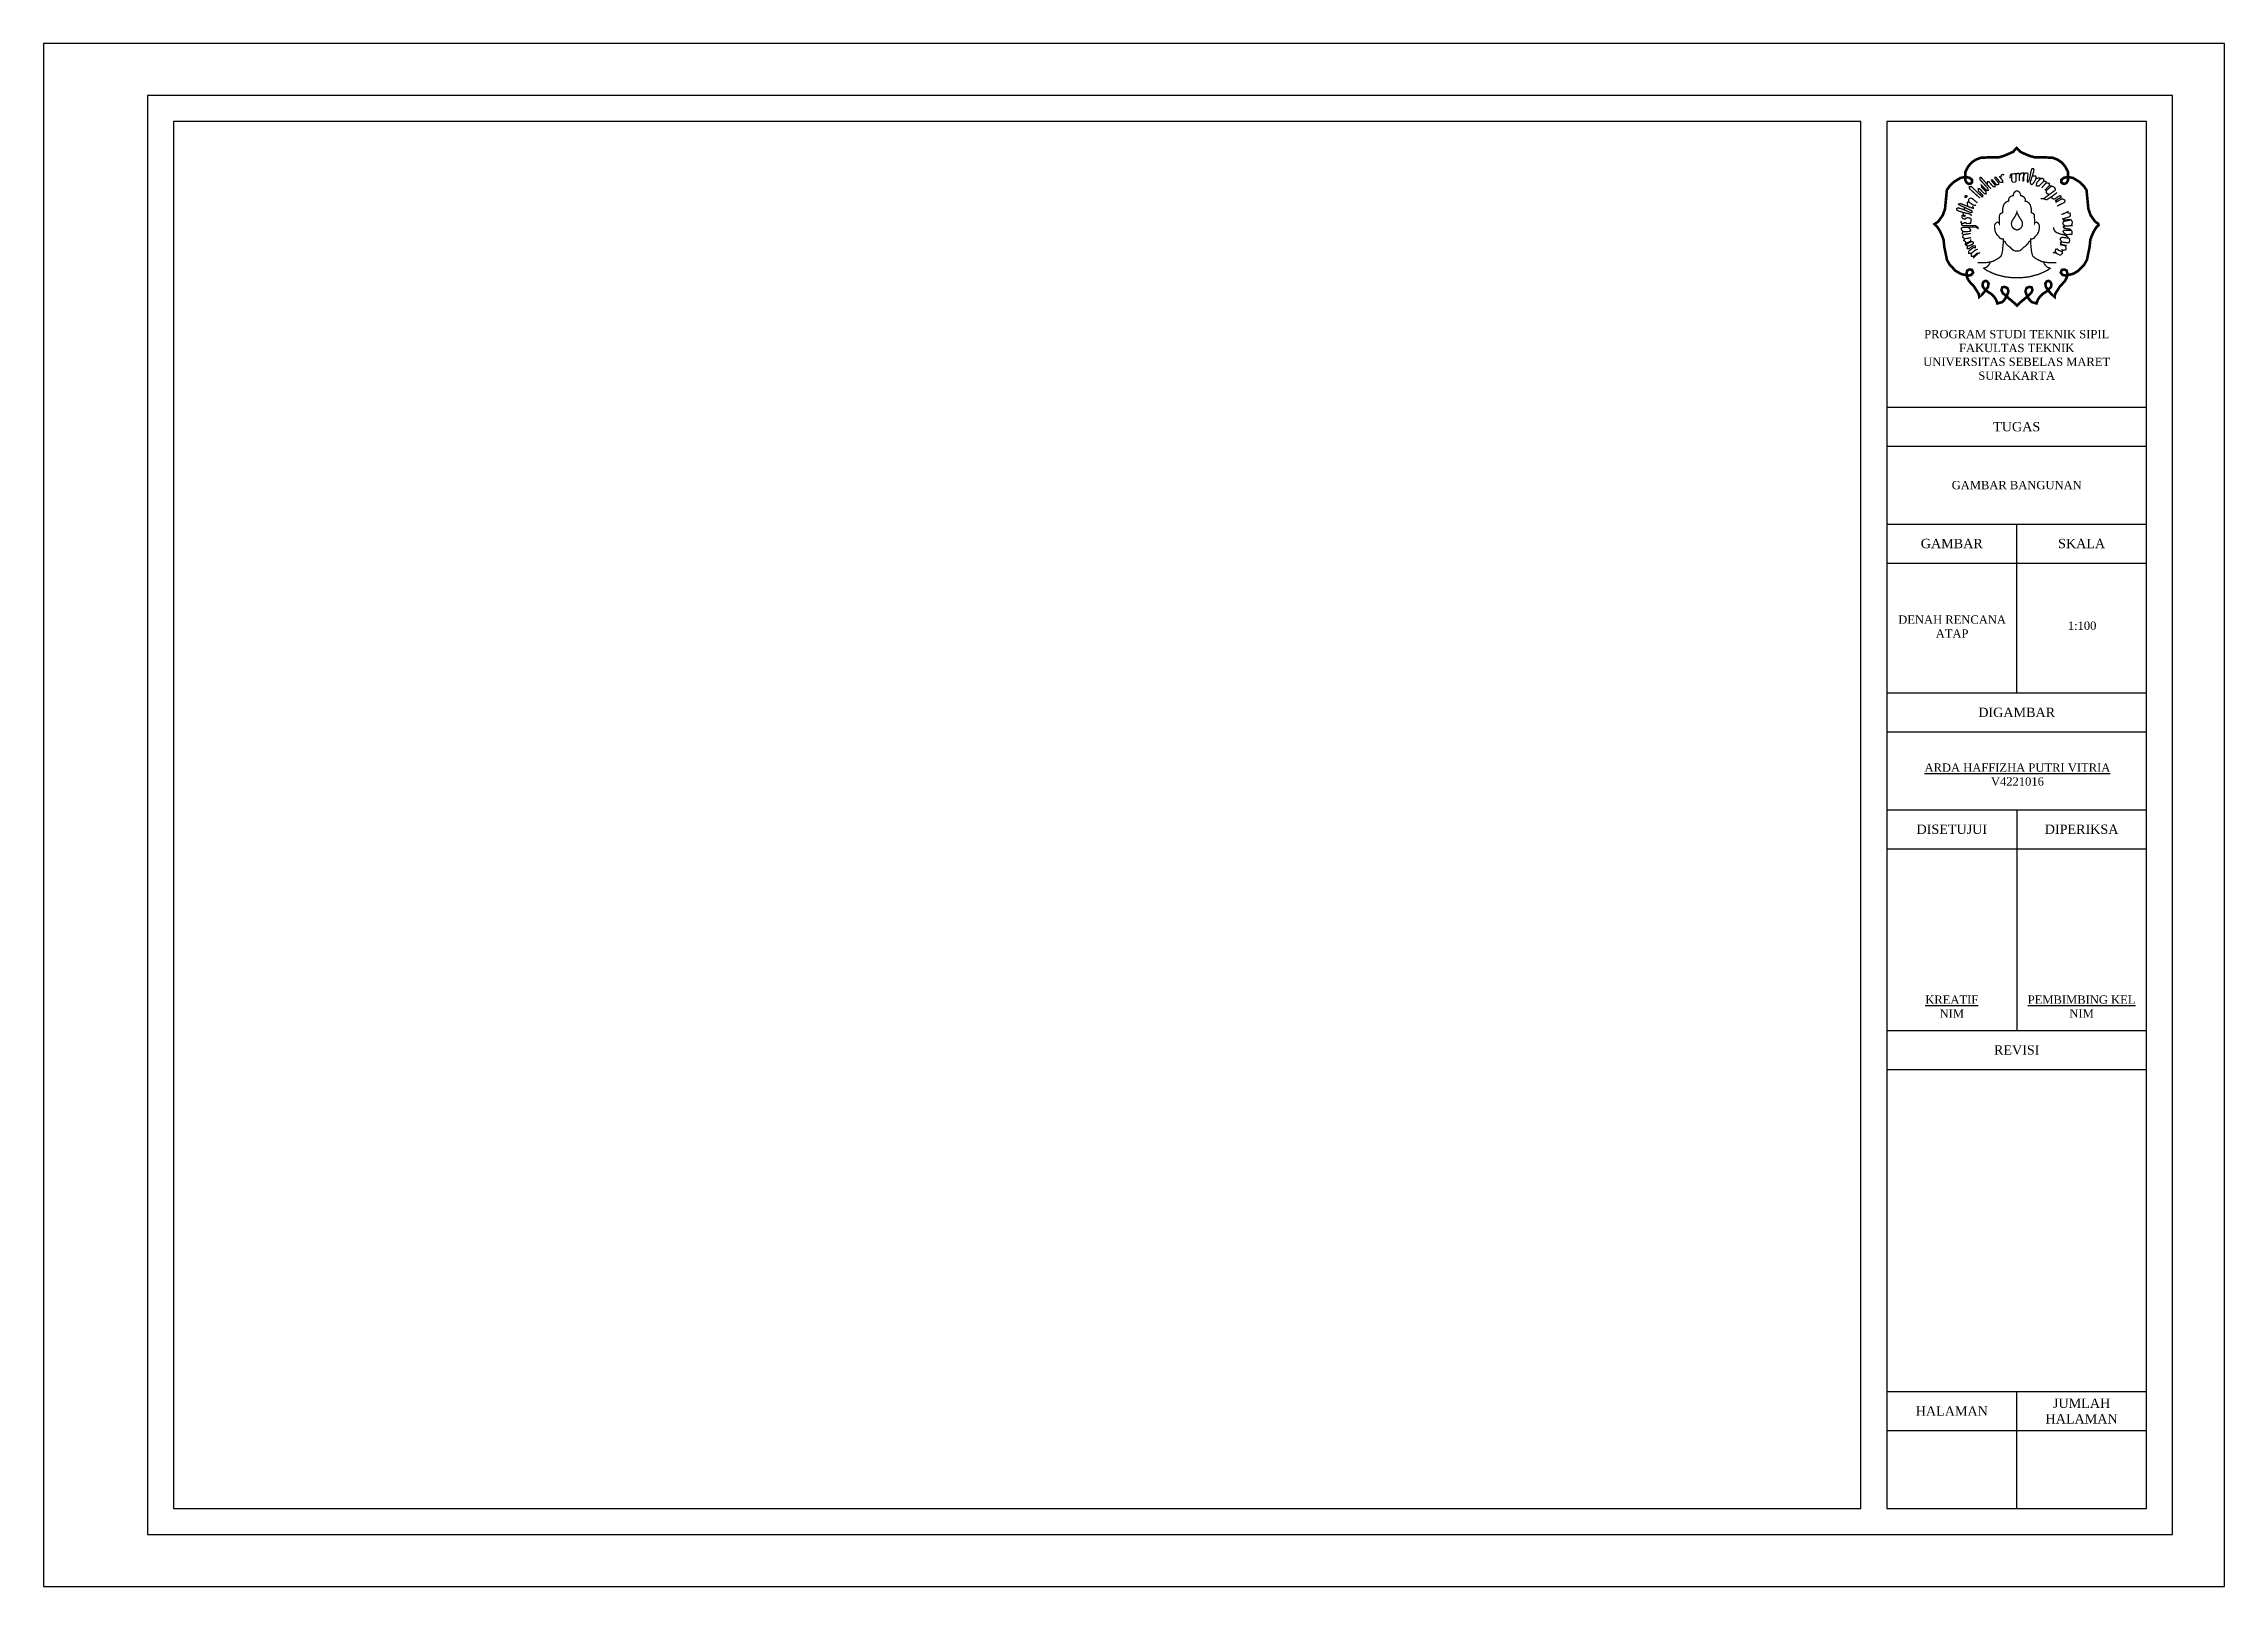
# Model space of a CAD drawing. Header units: millimetres. Extents: x -12161372 to 46643, y -9506984 to 15358.
# Drawn here: x 15943 to 20143, y -9171 to -6201 of the extents above; entities that cross this region are included whole.
import ezdxf

# ---------------------------------------------------------------- set-up
doc = ezdxf.new("R2010")
doc.units = ezdxf.units.MM
doc.styles.get("Standard").update_dxf_attribs({"font": 'arial.ttf'})

msp = doc.modelspace()

# ---------------------------------------------------------------- texts
at = {"attachment_point": 5}
for s, insert, char_height, width in [('{\\fTimes New Roman|b0|i0|c0|p18;PROGRAM STUDI TEKNIK SIPIL\\PFAKULTAS TEKNIK\\PUNIVERSITAS SEBELAS MARET\\PSURAKARTA}', (19743.026, -6800.059), 16, 500), ('{\\fTimes New Roman|b0|i0|c0|p18;TUGAS}', (19743.026, -6938.21), 18, 500), ('{\\fTimes New Roman|b0|i0|c0|p18;GAMBAR BANGUNAN}', (19743.026, -7050.71), 16, 500), ('{\\fTimes New Roman|b0|i0|c0|p18;GAMBAR}', (19618.026, -7163.21), 18, 250), ('{\\fTimes New Roman|b0|i0|c0|p18;SKALA}', (19868.026, -7163.21), 18, 250), ('{\\fTimes New Roman|b0|i0|c0|p18;DENAH RENCANA ATAP}', (19618.626, -7322.858), 16, 250), ('{\\fTimes New Roman|b0|i0|c0|p18;1:100}', (19869.017, -7321.413), 16, 250), ('{\\fTimes New Roman|b0|i0|c0|p18;DIGAMBAR}', (19743.026, -7488.21), 18, 500), ('{\\fTimes New Roman|b0|i0|c0|p18;\\LARDA HAFFIZHA PUTRI VITRIA\\l\\PV4221016}', (19744.424, -7607.941), 16, 500), ('{\\fTimes New Roman|b0|i0|c0|p18;DISETUJUI}', (19618.026, -7713.21), 18, 250), ('{\\fTimes New Roman|b0|i0|c0|p18;DIPERIKSA}', (19868.026, -7713.21), 18, 250), ('{\\fTimes New Roman|b0|i0|c0|p18;\\LKREATIF\\l\\PNIM}', (19618.026, -8054.494), 16, 250), ('{\\fTimes New Roman|b0|i0|c0|p18;\\LPEMBIMBING KEL\\l\\PNIM}', (19868.026, -8054.494), 16, 250), ('{\\fTimes New Roman|b0|i0|c0|p18;REVISI}', (19743.026, -8138.21), 18, 500), ('{\\fTimes New Roman|b0|i0|c0|p18;JUMLAH\\PHALAMAN}', (19868.026, -8833.21), 18, 250), ('{\\fTimes New Roman|b0|i0|c0|p18;HALAMAN}', (19618.026, -8833.21), 18, 250)]:
    msp.add_mtext(s, dxfattribs=dict(at, insert=insert, char_height=char_height, width=width))

# ---------------------------------------------------------------- linework, layer by layer
for p, q in [((19493.026, -6900.71), (19993.026, -6900.71)), ((19493.026, -6975.71), (19993.026, -6975.71)), ((19493.026, -7125.71), (19993.026, -7125.71)), ((19743.026, -7450.71), (19743.026, -7125.71)), ((19493.026, -7200.71), (19993.026, -7200.71)), ((19493.026, -7450.71), (19993.026, -7450.71)), ((19493.026, -7525.71), (19993.026, -7525.71)), ((19493.026, -7675.71), (19993.026, -7675.71)), ((19743.026, -7675.71), (19743.026, -8100.71)), ((19493.026, -7750.71), (19993.026, -7750.71)), ((19493.026, -8100.71), (19993.026, -8100.71)), ((19493.026, -8175.71), (19993.026, -8175.71)), ((19493.026, -8795.71), (19993.026, -8795.71)), ((19743.026, -9020.71), (19743.026, -8795.71)), ((19493.026, -8870.71), (19993.026, -8870.71))]:
    msp.add_line(p, q)
for points in [[(15943.026, -9170.71), (20143.026, -9170.71), (20143.026, -6200.71), (15943.026, -6200.71)], [(16143.026, -9070.71), (20043.026, -9070.71), (20043.026, -6300.71), (16143.026, -6300.71)], [(16193.026, -9020.71), (19443.026, -9020.71), (19443.026, -6350.71), (16193.026, -6350.71)], [(19493.026, -9020.71), (19993.026, -9020.71), (19993.026, -6350.71), (19493.026, -6350.71)]]:
    msp.add_lwpolyline(points, close=True)
at = {"color": 0, "lineweight": -3}
for points, const_width in [([(19902.42, -6548.264), (19896.124, -6554.725), (19891.478, -6562.203), (19887.349, -6571.486), (19884.783, -6578.405), (19883.435, -6592.124), (19880.726, -6604.958), (19878.415, -6616.817), (19872.639, -6626.914), (19861.549, -6638.137), (19851.693, -6643.881), (19843.466, -6645.95), (19836.181, -6647.163), (19831.464, -6645.931), (19827.917, -6641.631), (19829.893, -6636.426), (19834.359, -6635.437), (19839.216, -6637.458), (19840.632, -6642.715), (19839.407, -6651.272), (19835.764, -6657.944), (19830.705, -6663.403), (19826.253, -6668.255), (19823.015, -6673.31), (19820.182, -6677.757), (19817.552, -6681.801), (19816.135, -6686.653), (19816.135, -6688.068), (19810.671, -6683.621), (19806.219, -6678.768), (19803.791, -6675.129), (19799.339, -6669.468), (19798.125, -6662.392), (19800.756, -6658.551), (19803.994, -6657.338), (19807.838, -6659.157), (19809.862, -6663.201), (19809.255, -6669.064), (19806.827, -6671.692), (19803.791, -6674.927), (19800.351, -6677.96), (19793.268, -6682.407), (19788.412, -6687.058), (19784.162, -6692.921), (19782.478, -6696.976), (19781.183, -6700.858), (19772.117, -6698.27), (19767.585, -6693.741), (19764.994, -6689.859), (19762.728, -6685.654), (19759.774, -6677.588), (19761.89, -6671.246), (19767.236, -6669.02), (19771.803, -6669.91), (19773.473, -6674.918), (19771.023, -6680.593), (19765.454, -6685.823), (19759.885, -6690.608), (19754.762, -6694.836), (19749.861, -6698.953), (19743.513, -6705.185), (19737.164, -6698.953), (19732.264, -6694.836), (19727.14, -6690.608), (19721.572, -6685.823), (19716.003, -6680.593), (19713.552, -6674.918), (19715.223, -6669.91), (19719.79, -6669.02), (19725.136, -6671.246), (19727.252, -6677.588), (19724.298, -6685.654), (19722.031, -6689.859), (19719.441, -6693.741), (19714.908, -6698.27), (19705.843, -6700.858), (19704.547, -6696.976), (19702.864, -6692.921), (19698.614, -6687.058), (19693.757, -6682.407), (19686.675, -6677.96), (19683.235, -6674.927), (19680.199, -6671.692), (19677.771, -6669.064), (19677.164, -6663.201), (19679.187, -6659.157), (19683.032, -6657.338), (19686.27, -6658.551), (19688.901, -6662.392), (19687.687, -6669.468), (19683.235, -6675.129), (19680.806, -6678.768), (19676.354, -6683.621), (19670.891, -6688.068), (19670.891, -6686.653), (19669.474, -6681.801), (19666.843, -6677.757), (19664.01, -6673.31), (19660.773, -6668.255), (19656.321, -6663.403), (19651.262, -6657.944), (19647.619, -6651.272), (19646.393, -6642.715), (19647.81, -6637.458), (19652.666, -6635.437), (19657.132, -6636.426), (19659.109, -6641.631), (19655.561, -6645.931), (19650.845, -6647.163), (19643.56, -6645.95), (19635.333, -6643.881), (19625.476, -6638.137), (19614.386, -6626.914), (19608.611, -6616.817), (19606.3, -6604.958), (19603.591, -6592.124), (19602.242, -6578.405), (19599.677, -6571.486), (19595.548, -6562.203), (19590.902, -6554.725), (19584.605, -6548.264), (19591.782, -6543.484), (19600.753, -6530.937), (19604.99, -6518.903), (19608.526, -6482.689), (19614.125, -6474.445), (19622.671, -6466.495), (19635.048, -6459.135), (19644.596, -6457.604), (19651.663, -6458.809), (19657.181, -6462.872), (19657.181, -6467.369), (19654.131, -6470.27), (19650.218, -6470.715), (19646.425, -6467.998), (19644.207, -6463.852), (19644.207, -6460.112), (19644.207, -6447.438), (19649.795, -6437.042), (19655.877, -6429.894), (19663.891, -6424.318), (19673.622, -6420.458), (19685.654, -6419.819), (19697.926, -6419.819), (19707.451, -6419.819), (19717.526, -6417.074), (19727.966, -6412.682), (19736.065, -6408.971), (19743.026, -6401.651), (19749.986, -6408.971), (19758.085, -6412.682), (19768.526, -6417.074), (19778.6, -6419.819), (19788.125, -6419.819), (19800.398, -6419.819), (19812.43, -6420.458), (19822.161, -6424.318), (19830.174, -6429.894), (19836.256, -6437.042), (19841.844, -6447.438), (19841.844, -6460.112), (19841.844, -6463.852), (19839.626, -6467.998), (19835.834, -6470.715), (19831.92, -6470.27), (19828.87, -6467.369), (19828.87, -6462.872), (19834.388, -6458.809), (19841.455, -6457.604), (19851.003, -6459.135), (19863.38, -6466.495), (19871.926, -6474.445), (19877.525, -6482.689), (19881.062, -6518.903), (19885.298, -6530.937), (19894.269, -6543.484), (19901.446, -6548.264)], 5), ([(19671.914, -6497.872), (19652.166, -6479.884), (19651.747, -6476.816), (19652.096, -6475.979), (19655.934, -6475.91), (19676.171, -6495.64), (19677.497, -6495.292), (19677.846, -6492.782), (19669.053, -6484.206), (19668.914, -6480.093), (19671.705, -6480.093), (19680.777, -6489.714), (19684.196, -6489.923), (19683.917, -6485.392), (19675.404, -6477.095), (19675.055, -6473.33), (19684.615, -6482.812), (19688.244, -6482.951), (19687.307, -6479.113), (19674.266, -6464.656), (19672.248, -6461.948), (19672.438, -6458.522), (19674.067, -6457.841), (19693.381, -6480.184)], 2.5), ([(19686.549, -6473.933), (19686.779, -6466.273), (19689.156, -6466.197), (19697.829, -6476.189), (19701.271, -6475.876), (19701.584, -6473.532), (19694.543, -6464.778), (19694.456, -6463.048), (19696.33, -6463.048), (19703.765, -6472.228), (19706.243, -6472.349), (19708.117, -6471.443), (19708.359, -6468.967), (19700.924, -6460.029), (19700.986, -6458.155), (19703.349, -6458.078), (19710.517, -6467.296), (19713.109, -6467.677), (19716.16, -6467.754), (19715.73, -6464.018), (19709.264, -6456.095)], 2.5), ([(19711.853, -6460.052), (19712.911, -6455.728), (19713.776, -6453.517), (19715.508, -6452.652), (19716.758, -6452.556), (19717.528, -6452.845), (19718.105, -6453.517), (19718.489, -6454.094)], 2.5), ([(19730.11, -6460.172), (19730.68, -6453.721), (19733.338, -6451.444), (19741.504, -6451.254), (19741.884, -6465.674), (19740.175, -6467.382), (19735.427, -6467.382), (19733.528, -6464.915), (19733.528, -6451.44)], 2.5), ([(19741.504, -6451.254), (19746.252, -6450.306), (19746.252, -6450.306), (19747.875, -6451.186), (19747.968, -6465.023)], 2.5), ([(19747.921, -6458.104), (19748.464, -6453.707), (19749.248, -6452.74), (19751.139, -6450.805), (19752.245, -6450.068), (19756.626, -6449.929), (19756.467, -6464.435), (19755.523, -6465.024), (19754.932, -6463.255), (19755.287, -6459.128), (19757.309, -6452.871), (19758.24, -6450.546), (19761.852, -6449.682), (19764.119, -6450.248), (19764.874, -6451.757), (19764.119, -6455.909), (19763.552, -6465.721), (19764.119, -6467.419), (19766.007, -6466.098), (19767.707, -6460.626), (19768.651, -6456.852), (19769.974, -6449.493), (19771.296, -6444.021), (19772.618, -6441.568), (19775.451, -6441.568), (19776.206, -6443.266), (19775.828, -6446.851), (19769.785, -6465.721), (19769.218, -6468.551), (19769.974, -6470.815), (19771.673, -6471.948), (19773.562, -6471.193), (19776.584, -6467.608), (19779.039, -6463.079), (19780.361, -6458.55), (19779.795, -6455.72), (19777.528, -6455.343), (19774.695, -6455.72), (19772.618, -6455.909)], 2.5), ([(19779.299, -6461.001), (19784.025, -6459.652), (19787.738, -6459.652), (19792.126, -6459.989), (19794.826, -6461.675), (19795.163, -6465.385), (19791.451, -6469.431), (19785.375, -6475.164), (19780.65, -6474.152), (19781.662, -6468.42), (19784.7, -6465.047), (19787.738, -6461.675), (19790.1, -6461.001)], 2.5), ([(19795.163, -6465.385), (19799.368, -6466.247), (19799.534, -6468.905), (19791.218, -6478.377)], 2.5), ([(19799.534, -6468.905), (19803.858, -6469.071), (19806.02, -6470.235), (19806.02, -6473.89), (19797.205, -6483.03)], 2.5), ([(19655.081, -6526.181), (19656.876, -6525.628), (19656.74, -6522.531), (19631.207, -6510.706), (19632.16, -6508.799), (19634.446, -6508.418), (19656.359, -6517), (19659.598, -6517.572), (19659.217, -6515.474), (19657.502, -6513.949)], 2.5), ([(19648.545, -6513.918), (19648.452, -6511.649), (19647.989, -6509.472), (19647.712, -6506.879), (19648.545, -6505.583), (19649.794, -6505.212), (19652.708, -6507.018), (19655.808, -6509.148), (19658.029, -6510.584), (19660.073, -6511.927), (19662.294, -6512.112), (19664.422, -6512.066)], 2.5), ([(19651.251, -6506.115), (19650.619, -6503.167), (19650.658, -6501.459), (19651.045, -6499.984), (19652.17, -6498.781), (19653.915, -6498.16), (19655.97, -6498.277), (19657.389, -6499.181), (19658.567, -6499.829), (19659.925, -6500.993), (19661.56, -6502.567), (19662.819, -6503.434), (19663.921, -6504.3), (19665.416, -6505.56), (19666.439, -6506.427), (19667.068, -6507.057)], 2.5), ([(19806.02, -6473.89), (19809.846, -6475.054), (19813.338, -6475.884), (19815.833, -6477.878), (19817.164, -6480.205), (19817.496, -6482.697), (19805.688, -6491.338), (19794.877, -6499.314), (19789.056, -6499.148)], 2.5), ([(19794.877, -6499.314), (19800.698, -6501.308), (19810.345, -6495.326), (19820.823, -6487.35)], 2.5), ([(19809.846, -6475.054), (19800.365, -6483.362), (19799.867, -6488.015), (19802.029, -6489.344), (19805.688, -6491.338)], 2.5), ([(19810.345, -6495.326), (19811.176, -6498.317), (19813.006, -6499.48), (19815.501, -6500.145), (19825.899, -6493.427), (19828.473, -6494.495), (19828.473, -6494.495), (19828.317, -6496.637), (19817.008, -6503.187)], 2.5), ([(19817.008, -6503.187), (19820.819, -6504.793), (19831.269, -6498.528)], 2.5), ([(19820.819, -6504.793), (19817.916, -6506.417)], 2.5), ([(19826.044, -6501.66), (19829.621, -6499.517), (19832.616, -6500.28), (19834.404, -6500.918), (19835.532, -6502.089), (19836.208, -6503.757), (19835.216, -6506.325), (19822.272, -6512.718), (19821.54, -6514.09)], 2.5), ([(19645.439, -6526.92), (19640.08, -6525.754), (19636.585, -6524.588), (19631.398, -6523.103), (19627.587, -6520.815), (19627.346, -6518.198), (19630.318, -6516.804), (19641.949, -6520.618), (19645.849, -6522.291), (19650.843, -6524.458), (19655.035, -6526.227)], 2.5), ([(19635.758, -6542.191), (19635.909, -6545.215), (19637.419, -6546.274), (19638.779, -6546.727), (19640.592, -6546.878), (19642.102, -6546.274), (19642.857, -6545.215), (19643.462, -6545.064), (19644.972, -6545.064), (19645.425, -6545.971), (19646.181, -6547.03), (19654.186, -6546.878), (19654.791, -6543.25), (19654.942, -6540.528), (19655.244, -6538.714), (19654.337, -6537.353), (19652.374, -6536.446), (19650.108, -6535.993), (19647.389, -6535.993), (19645.576, -6536.446), (19644.066, -6538.109), (19641.951, -6538.261), (19639.534, -6537.505), (19638.175, -6536.144), (19637.419, -6534.632), (19637.419, -6533.271), (19637.571, -6531.608), (19638.93, -6531.003), (19641.649, -6531.003), (19643.462, -6531.155), (19643.894, -6532.529)], 2.5), ([(19636.664, -6545.744), (19637.047, -6549.882), (19641.023, -6550.967), (19663.433, -6550.847), (19668.493, -6554.465), (19668.614, -6556.515), (19664.397, -6553.862), (19646.083, -6554.223), (19639.939, -6554.223), (19637.891, -6554.947), (19636.565, -6556.515), (19636.686, -6558.927), (19639.818, -6562.665), (19652.71, -6562.303), (19654.276, -6560.494), (19653.553, -6558.082), (19650.272, -6554.141)], 2.5), ([(19640.335, -6532.1), (19640.335, -6529.158), (19639.6, -6526.657), (19639.013, -6525.186)], 2.5), ([(19640.335, -6532.1), (19640.707, -6532.775), (19641.894, -6533.45), (19643.118, -6533.45), (19643.894, -6532.529)], 2.5), ([(19641.795, -6522.047), (19642.084, -6520.17), (19642.12, -6518.22), (19642.084, -6515.548)], 2.5), ([(19645.439, -6526.92), (19650.622, -6528.128), (19651.945, -6528.717), (19654.884, -6529.599), (19655.472, -6531.658), (19655.031, -6532.688)], 2.5), ([(19842.683, -6523.496), (19836.194, -6527.069), (19829.055, -6529.667)], 2.5), ([(19839.438, -6525.282), (19842.796, -6526.582), (19845.994, -6527.542), (19846.633, -6531.703), (19845.034, -6533.943), (19840.237, -6535.544), (19831.54, -6538.268), (19833.772, -6540.433), (19846.958, -6539.259), (19849.032, -6541.625), (19850.311, -6544.826), (19849.351, -6548.507), (19847.752, -6551.067)], 2.5), ([(19845.994, -6540.505), (19833.042, -6542.906), (19831.923, -6547.307), (19833.202, -6548.987), (19836.348, -6552.136)], 2.5), ([(19850.95, -6550.907), (19831.923, -6552.508)], 2.5), ([(19831.923, -6552.508), (19834.809, -6556.245), (19845.953, -6557.961), (19849.668, -6562.251), (19849.668, -6562.251), (19849.238, -6567.843)], 2.5), ([(19640.413, -6568.515), (19637.866, -6565.987), (19639.818, -6562.665)], 2.5), ([(19642.844, -6576.356), (19638.793, -6573.111), (19640.413, -6568.515), (19654.46, -6566.082)], 2.5), ([(19645.276, -6582.574), (19640.954, -6579.6), (19642.844, -6576.356), (19655.27, -6574.193)], 2.5), ([(19645.276, -6582.574), (19643.794, -6586.836), (19644.992, -6588.298), (19647.919, -6590.147), (19650.436, -6590.16), (19653.135, -6589.121), (19654.796, -6588.082), (19656.249, -6587.667), (19658.221, -6587.147), (19659.466, -6585.173), (19659.466, -6583.304), (19657.598, -6581.849), (19655.519, -6582.185), (19652.838, -6583.35), (19650.359, -6584.666), (19648.741, -6585.729), (19646.869, -6586.843), (19644.992, -6588.298)], 2.5), ([(19643.794, -6586.836), (19644.598, -6586.212), (19645.403, -6585.589), (19646.337, -6585.018), (19647.271, -6584.446), (19648.361, -6583.771), (19649.45, -6583.096), (19650.748, -6582.472), (19652.045, -6581.849), (19653.394, -6581.33), (19654.744, -6580.81), (19654.714, -6579.809), (19654.65, -6578.711), (19653.037, -6578.388)], 2.5), ([(19655.626, -6604.32), (19650.786, -6604.32), (19650.786, -6600.194), (19659.211, -6593.376), (19663.692, -6593.376), (19663.692, -6590.147), (19658.136, -6590.147), (19651.683, -6595.17), (19647.919, -6595.17), (19647.919, -6590.147)], 2.5), ([(19667.661, -6622.38), (19679.247, -6622.656), (19687.799, -6621.829), (19696.903, -6619.899), (19707.386, -6614.387), (19712.903, -6609.977), (19714.558, -6605.292), (19715.662, -6599.779), (19716.214, -6593.44), (19717.041, -6585.447), (19717.041, -6579.935), (19717.041, -6576.903)], 2.5), ([(19819.365, -6622.38), (19807.779, -6622.656), (19799.227, -6621.829), (19790.123, -6619.899), (19779.64, -6614.387), (19774.123, -6609.977), (19772.467, -6605.292), (19771.364, -6599.779), (19770.812, -6593.44), (19769.984, -6585.447), (19769.984, -6579.935), (19769.984, -6576.903)], 2.5), ([(19849.876, -6567.809), (19833.965, -6568.655), (19828.615, -6567.528), (19823.686, -6565.977), (19819.181, -6564.004), (19816.224, -6561.045), (19814.112, -6557.662), (19814.112, -6554.421)], 2.5), ([(19839.597, -6589.795), (19826.121, -6587.778)], 2.5), ([(19843.118, -6574.926), (19838.049, -6574.574), (19830.868, -6573.588), (19827.629, -6575.138), (19826.643, -6577.816), (19829.178, -6581.48), (19830.727, -6582.748)], 2.5), ([(19842.836, -6584.439), (19830.727, -6582.748), (19827.488, -6583.735), (19827.911, -6585.426), (19829.319, -6587.117), (19839.597, -6589.795)], 2.5), ([(19834.458, -6588.456), (19836.782, -6591.029), (19837.873, -6593.368), (19838.262, -6595.864), (19837.717, -6597.424), (19835.691, -6597.97), (19833.431, -6598.36), (19830.762, -6598.742)], 2.5), ([(19847.81, -6560.106), (19833.824, -6560.34), (19832.276, -6562.313), (19834.528, -6565.695), (19838.935, -6568.391)], 2.5), ([(19833.965, -6568.655), (19838.893, -6571.051), (19841.991, -6573.588), (19844.244, -6576.265), (19844.948, -6578.661), (19844.666, -6581.198), (19844.244, -6582.889), (19842.836, -6584.439)], 2.5), ([(19669.249, -6604.32), (19666.381, -6604.32), (19659.749, -6610.241), (19655.805, -6609.882), (19655.626, -6604.32), (19664.588, -6597.502), (19668.173, -6596.785)], 2.5), ([(19659.57, -6614.188), (19660.287, -6612.035), (19669.249, -6604.32), (19672.655, -6602.885)], 2.5), ([(19692.246, -6620.975), (19690.299, -6625.514), (19688.352, -6627.891), (19685.324, -6630.916), (19681.647, -6632.429), (19679.484, -6633.077), (19685.108, -6637.183), (19691.381, -6640.209), (19697.221, -6642.802), (19702.845, -6645.179), (19709.766, -6646.908), (19715.024, -6648.296), (19720.687, -6649.71), (19726.727, -6650.37), (19733.239, -6651.125), (19739.279, -6651.219), (19743.513, -6650.964), (19747.747, -6651.219), (19753.787, -6651.125), (19760.299, -6650.37), (19766.339, -6649.71), (19772.002, -6648.296), (19777.259, -6646.908), (19784.181, -6645.179), (19789.805, -6642.802), (19795.645, -6640.209), (19801.918, -6637.183), (19807.542, -6633.077), (19805.379, -6632.429), (19801.702, -6630.916), (19798.673, -6627.891), (19796.727, -6625.514), (19794.78, -6620.975)], 2.5), ([(19831.249, -6602.884), (19829.745, -6600.656), (19823.552, -6598.689), (19820.996, -6595.835), (19818.047, -6596.721), (19817.064, -6600.263), (19820.013, -6604.69), (19826.496, -6608.032), (19820.013, -6604.69), (19817.269, -6603.193), (19814.798, -6603.143), (19812.628, -6603.686)], 2.5), ([(19830.47, -6596.254), (19831.249, -6602.884), (19830.86, -6604.678), (19828.911, -6606.55), (19827.743, -6607.72), (19826.496, -6608.032)], 2.5)]:
    msp.add_lwpolyline(points, dxfattribs=dict(at, const_width=const_width))
at = {"color": 0, "lineweight": -3, "const_width": 2.5}
for points in [[(19643.32, -6496.734), (19643.162, -6495.145), (19644.115, -6493.714), (19646.338, -6493.396), (19647.228, -6494.189), (19647.303, -6495.013), (19646.973, -6495.621), (19645.803, -6496.362), (19644.978, -6496.662), (19643.797, -6496.893), (19643.32, -6496.734)], [(19743.513, -6599.963), (19743.027, -6599.982), (19740.899, -6599.77), (19738.772, -6599.557), (19737.495, -6599.132), (19736.219, -6598.069), (19734.729, -6597.219), (19733.24, -6595.518), (19730.474, -6592.724), (19726.644, -6590.173), (19724.942, -6588.26), (19722.176, -6585.709), (19721.113, -6582.733), (19717.246, -6579.831), (19717.141, -6576.898), (19715.851, -6576.625), (19714.353, -6576.625), (19712.959, -6576.367), (19710.789, -6575.335), (19708.56, -6571.892), (19706.432, -6569.979), (19704.304, -6567.853), (19703.453, -6565.515), (19702.177, -6564.027), (19701.326, -6561.051), (19701.113, -6559.138), (19700.475, -6556.162), (19700.264, -6552.932), (19700.264, -6550.807), (19701.115, -6548.893), (19701.966, -6547.405), (19703.03, -6546.13), (19704.307, -6545.067), (19706.222, -6544.217), (19708.562, -6544.855), (19709.626, -6546.98), (19709.626, -6545.917), (19709.413, -6544.855), (19709.626, -6542.941), (19709.413, -6541.241), (19709.626, -6539.328), (19709.838, -6535.502), (19709.838, -6532.1), (19710.051, -6530.4), (19710.902, -6529.337), (19711.753, -6528.062), (19713.881, -6526.999), (19716.009, -6525.936), (19715.796, -6523.81), (19715.796, -6521.047), (19716.009, -6518.496), (19716.647, -6517.221), (19716.647, -6515.945), (19717.285, -6514.245), (19717.498, -6512.119), (19718.562, -6510.206), (19719.626, -6508.505), (19721.966, -6506.38), (19724.519, -6504.679), (19727.71, -6503.829), (19727.498, -6502.128), (19727.498, -6499.79), (19728.987, -6497.452), (19730.689, -6495.326), (19733.03, -6494.263), (19736.434, -6493.2), (19736.647, -6491.287), (19737.923, -6487.886), (19740.689, -6484.91), (19743.513, -6484.346), (19746.337, -6484.91), (19749.103, -6487.886), (19750.379, -6491.287), (19750.592, -6493.2), (19753.996, -6494.263), (19756.337, -6495.326), (19758.039, -6497.452), (19759.528, -6499.79), (19759.528, -6502.128), (19759.315, -6503.829), (19762.507, -6504.679), (19765.06, -6506.38), (19767.4, -6508.505), (19768.464, -6510.206), (19769.528, -6512.119), (19769.741, -6514.245), (19770.379, -6515.945), (19770.379, -6517.221), (19771.017, -6518.496), (19771.23, -6521.047), (19771.23, -6523.81), (19771.017, -6525.936), (19773.145, -6526.999), (19775.272, -6528.062), (19776.123, -6529.337), (19776.975, -6530.4), (19777.187, -6532.1), (19777.187, -6535.502), (19777.4, -6539.328), (19777.613, -6541.241), (19777.4, -6542.941), (19777.613, -6544.855), (19777.4, -6545.917), (19777.4, -6546.98), (19778.464, -6544.855), (19780.804, -6544.217), (19782.719, -6545.067), (19783.996, -6546.13), (19785.06, -6547.405), (19785.911, -6548.893), (19786.762, -6550.807), (19786.762, -6552.932), (19786.551, -6556.162), (19785.913, -6559.138), (19785.7, -6561.051), (19784.849, -6564.027), (19783.572, -6565.515), (19782.721, -6567.853), (19780.594, -6569.979), (19778.466, -6571.892), (19776.237, -6575.335), (19774.067, -6576.367), (19772.672, -6576.625), (19771.174, -6576.625), (19769.884, -6576.898), (19769.78, -6579.831), (19765.913, -6582.733), (19764.849, -6585.709), (19762.083, -6588.26), (19760.381, -6590.173), (19756.552, -6592.724), (19753.786, -6595.518), (19752.297, -6597.219), (19750.807, -6598.069), (19749.531, -6599.132), (19748.254, -6599.557), (19746.126, -6599.77), (19743.999, -6599.982)], [(19743.513, -6559.414), (19742.503, -6559.363), (19741.36, -6558.919), (19742.503, -6559.363), (19741.36, -6558.919), (19739.857, -6558.208), (19739.857, -6558.208), (19738.764, -6557.627), (19737.536, -6556.931), (19736.498, -6555.981), (19735.58, -6554.977), (19734.602, -6553.598), (19733.771, -6552.084), (19733.185, -6550.276), (19732.94, -6548.274), (19732.94, -6546.515), (19733.185, -6544.903), (19733.576, -6543.535), (19734.26, -6542.021), (19735.043, -6540.555), (19735.733, -6539.559), (19736.662, -6538.338), (19737.738, -6536.482), (19738.764, -6534.918), (19739.645, -6533.551), (19740.525, -6532.085), (19741.356, -6530.278), (19742.187, -6528.519), (19742.969, -6526.956), (19743.513, -6525.012), (19744.056, -6526.956), (19744.839, -6528.519), (19745.67, -6530.278), (19746.501, -6532.085), (19747.381, -6533.551), (19748.261, -6534.918), (19749.288, -6536.482), (19750.364, -6538.338), (19751.293, -6539.559), (19751.983, -6540.555), (19752.766, -6542.021), (19753.45, -6543.535), (19753.841, -6544.903), (19754.086, -6546.515), (19754.086, -6548.274), (19753.841, -6550.276), (19753.255, -6552.084), (19752.423, -6553.598), (19751.445, -6554.977), (19750.527, -6555.981), (19749.49, -6556.931), (19748.262, -6557.627), (19747.169, -6558.208), (19747.169, -6558.208), (19745.666, -6558.919), (19744.522, -6559.363), (19745.666, -6558.919), (19744.522, -6559.363)]]:
    msp.add_lwpolyline(points, close=True, dxfattribs=at)

msp.set_redraw_order([(e.dxf.handle, doc.entitydb.next_handle()) for e in msp.query("TEXT MTEXT ATTDEF DIMENSION ARC_DIMENSION")])  # texts and dimensions are drawn at this point

doc.saveas('drawing.dxf')
